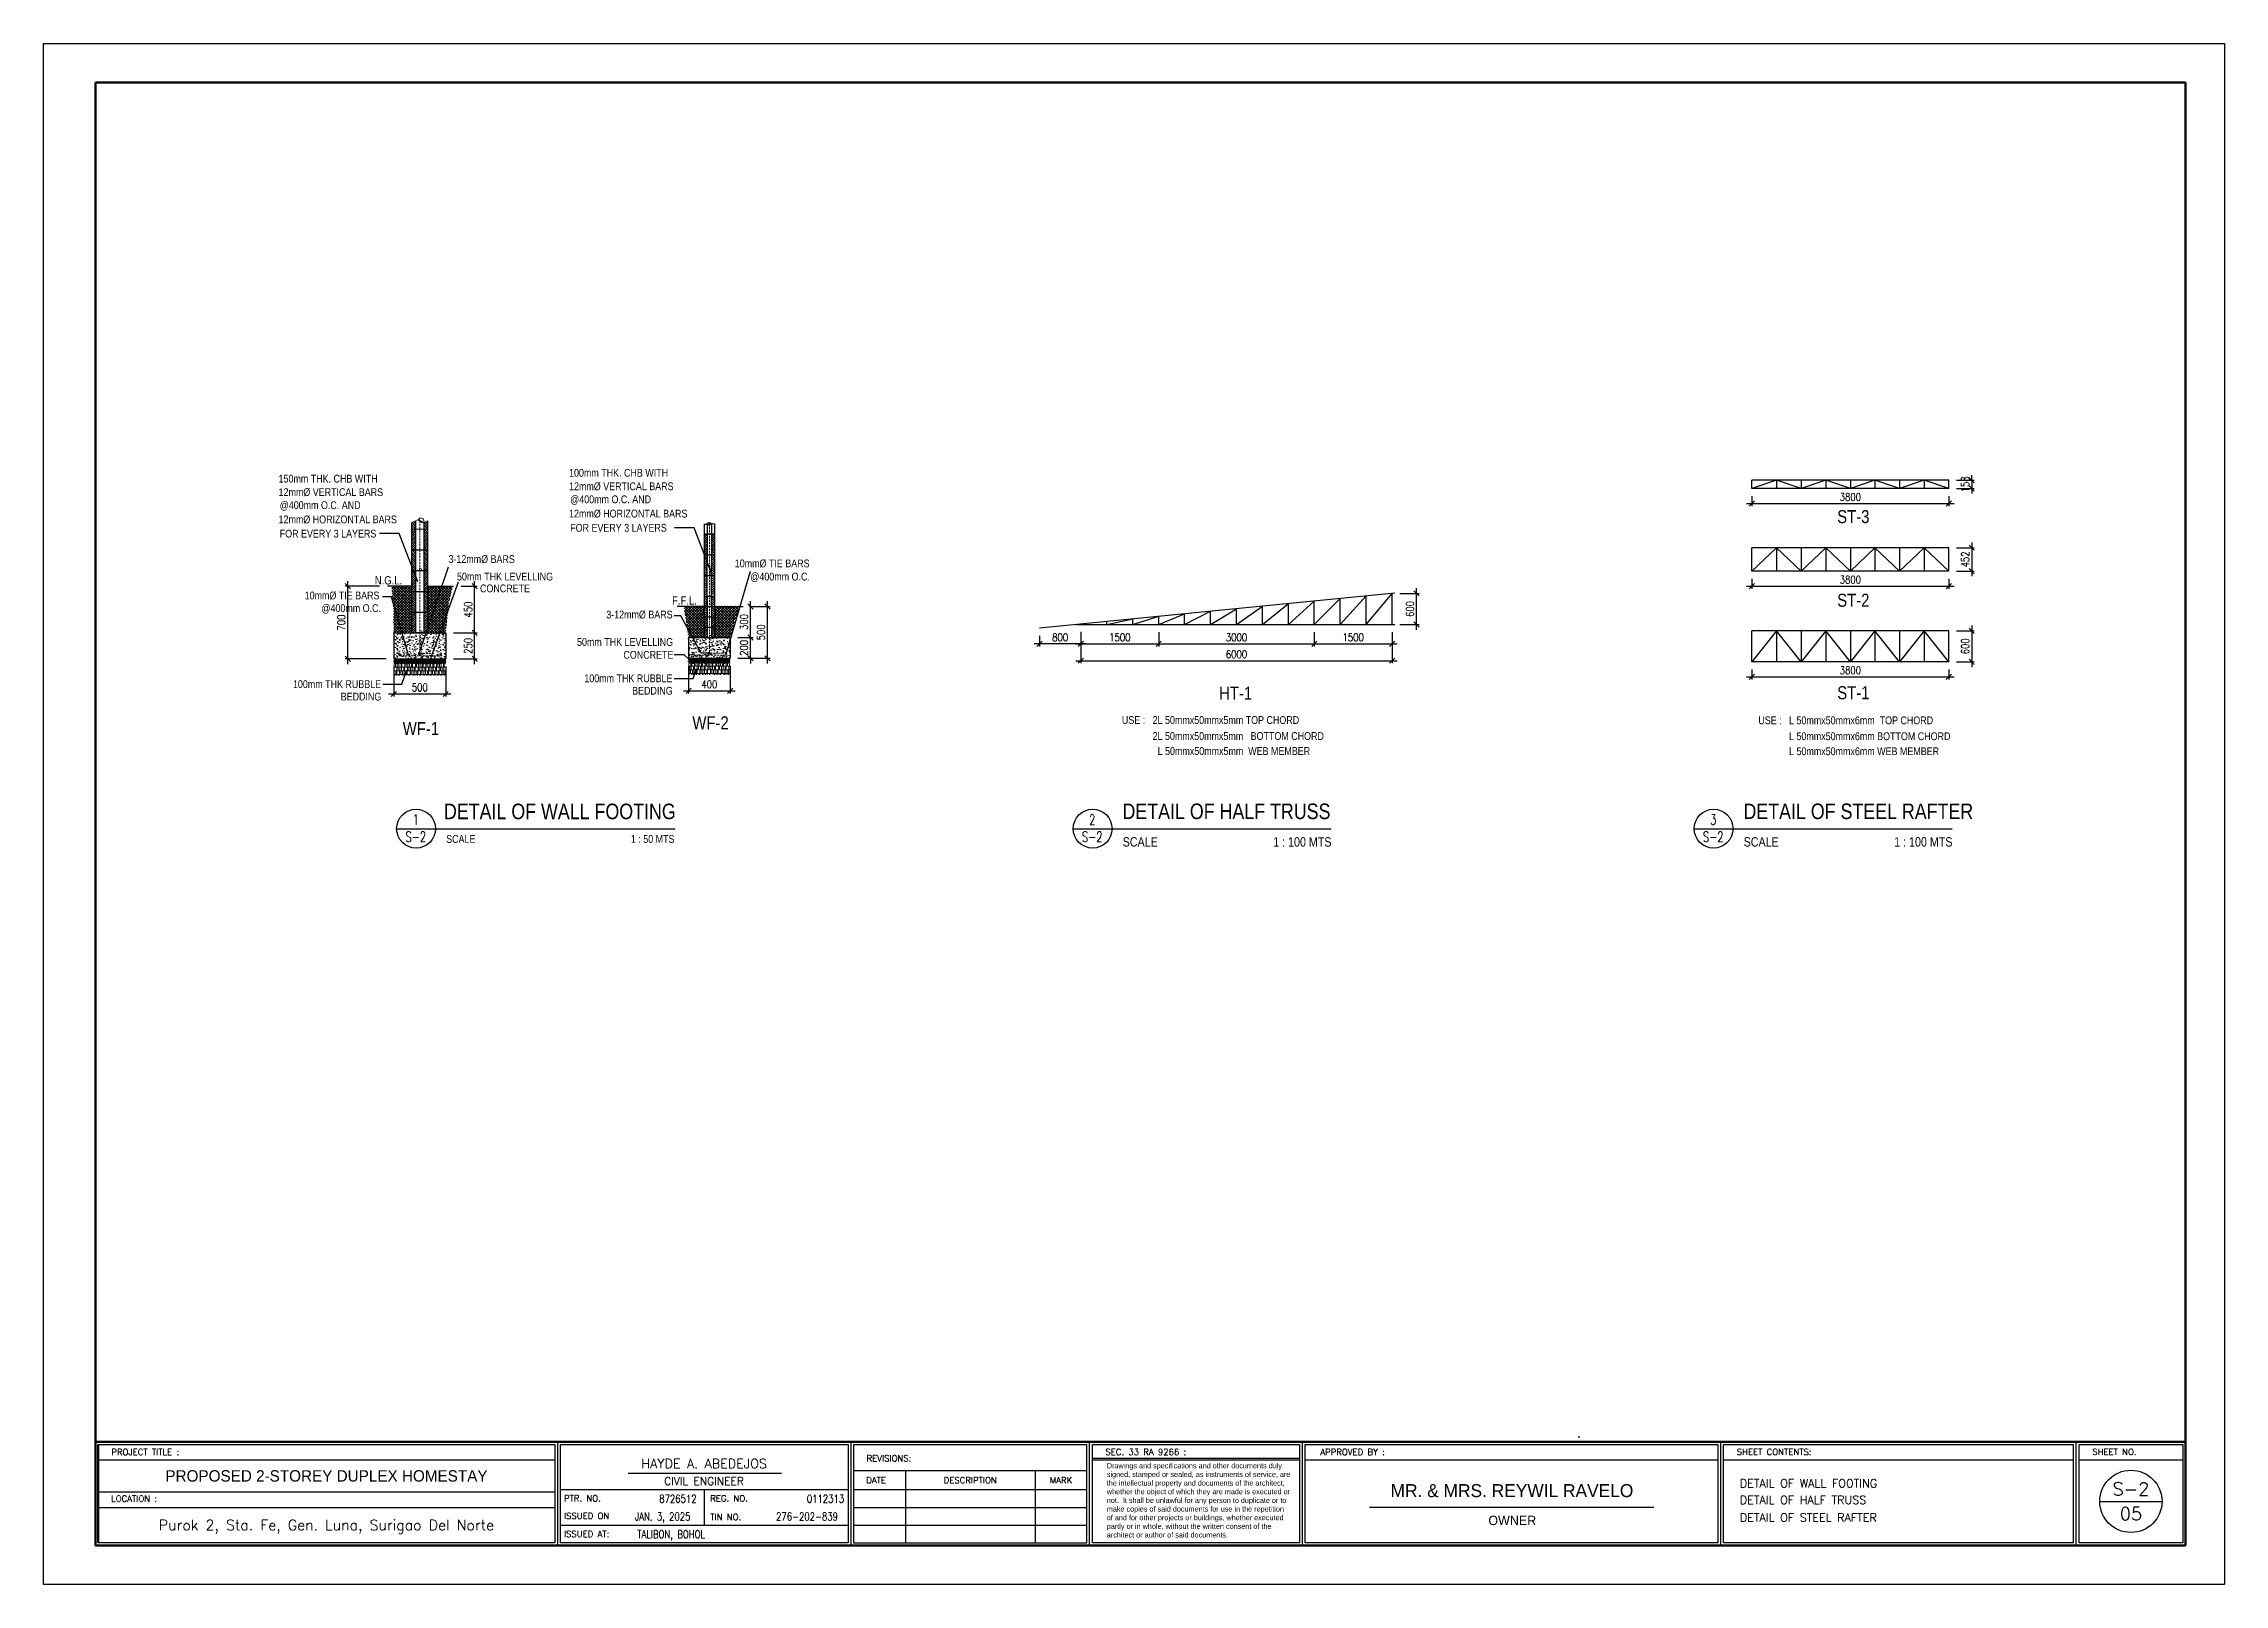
# Model space of a CAD drawing. Header units: millimetres. Extents: x 568137 to 731329, y -326076 to -191870.
# Drawn here: x 689279 to 731329, y -294376 to -264676 of the extents above; entities that cross this region are included whole.
import ezdxf
from ezdxf.enums import TextEntityAlignment as Align

# ---------------------------------------------------------------- set-up
doc = ezdxf.new("R2010")
doc.units = ezdxf.units.MM
doc.header["$LTSCALE"] = 300
doc.header["$MEASUREMENT"] = 0
doc.header["$PDMODE"] = 3
doc.header["$PDSIZE"] = 300
doc.linetypes.add('HIDDEN2', pattern=[0.1875, 0.125, -0.0625])
doc.layers.get('0').update_dxf_attribs({"color": 9})
doc.layers.get('DEFPOINTS').update_dxf_attribs({"color": 8})
for name, color, linetype in [('2TX-AR', 2, 'Continuous'), ('FOOTING', 7, 'Continuous'), ('guide', 251, 'Continuous'), ('MOULD', 44, 'Continuous'), ('SLAB', 7, 'Continuous'), ('TRUSS', 3, 'Continuous')]:
    doc.layers.add(name, color=color, linetype=linetype)
for name, color, linetype, lineweight in [('BARS', 4, 'Continuous', 20), ('BORDER', 5, 'Continuous', 50), ('dimensions', 8, 'Continuous', 15), ('TB-TXT', 4, 'Continuous', 35), ('TBLK', 7, 'Continuous', 40), ('text', 142, 'Continuous', 25), ('TITLE', 3, 'Continuous', 30)]:
    doc.layers.add(name, color=color, linetype=linetype, lineweight=lineweight)
doc.styles.add('AVA', font='')
doc.styles.add('DIM', font='romans.shx', dxfattribs={"width": 0.8})
doc.styles.add('JESS', font='SIMPLEX')
doc.styles.add('JO4', font='ARIALN.TTF')
doc.styles.add('mar4', font='ARIALN.TTF')
doc.styles.add('PSM', font='simplex')
doc.styles.get('AVA').set_extended_font_data('AvantGarde Bk BT')
doc.dimstyles.new('DIM-100', dxfattribs={"dimscale": 100, "dimtxt": 2, "dimasz": 1, "dimexe": 0.5, "dimexo": 1.5, "dimgap": 1, "dimtad": 1, "dimdec": 0, "dimdsep": 46, "dimtxsty": 'PSM', "dimblk1": 'DIMCIR', "dimblk2": 'DIMCIR', "dimsah": 1, "dimcen": 0, "dimdle": 2, "dimclrd": 251, "dimclre": 251, "dimclrt": 2, "dimadec": 0, "dimazin": 0, "dimtfac": 1, "dimtdec": 0, "dimtix": 1, "dimtmove": 2, "dimatfit": 3, "dimldrblk": 'DIMCIR', "dimfxl": 0.5, "dimtvp": 1, "dimtolj": 1, "dimtzin": 0, "dimarcsym": 0})
pattern_1 = [(315, (-8141793.536, -13153653.602), (-21.21507437, -21.21507437), [])]
pattern_2 = [(45, (-8141797.5, 12604612.087), (-21.21507437, 21.21507437), [])]
pattern_3 = [(45, (-8141793.536, 12603836.692), (-21.21507437, 21.21507437), [])]
pattern_4 = [(315, (-8141793.536, -13154466.83), (-21.21507437, -21.21507437), [])]
pattern_5 = [(45, (-8141788.996, 12603014.735), (-21.21507437, 21.21507437), [])]

msp = doc.modelspace()

# ---------------------------------------------------------------- texts
at = {"layer": '2TX-AR', "style": 'mar4'}
for s, height, p in [('100mm THK. CHB WITH', 150, (699411.2, -273023.7)), ('150mm THK. CHB WITH', 150, (693810, -273136)), ('12mm%%C VERTICAL BARS', 150, (693810.1, -273395.8)), ('12mm%%C VERTICAL BARS', 150, (699411.3, -273283.5)), ('@400mm O.C. AND', 150, (693832.3, -273647.5)), ('12mm%%C HORIZONTAL BARS', 150, (699411.3, -273810)), ('@400mm O.C. AND', 150, (699433.5, -273535.1)), ('ST-3', 250, (723864.7, -273917.8)), ('12mm%%C HORIZONTAL BARS', 150, (693810.1, -273922.3)), ('FOR EVERY 3 LAYERS', 150, (693832.3, -274196.1)), ('FOR EVERY 3 LAYERS', 150, (699433.5, -274083.7)), ('3-12mm%%C BARS', 150, (697085.8, -274686.5)), ('50mm THK LEVELLING', 150, (697250.1, -275023.2)), ('10mm%%c TIE BARS ', 150, (702606.9, -274770.8)), ('@400mm O.C.', 150, (702907, -275023.9)), ('10mm%%c TIE BARS ', 150, (694313.4, -275388.5)), ('CONCRETE', 150, (697694.2, -275251.8)), ('ST-2', 250, (723864.7, -275529.9)), ('@400mm O.C.', 150, (694636.8, -275632.3)), ('3-12mm%%C BARS', 150, (700128.6, -275756.2)), ('50mm THK LEVELLING', 150, (699564.9, -276284.4)), ('CONCRETE', 150, (700459.5, -276532.2)), ('100mm THK RUBBLE', 150, (694087.7, -277097.3)), ('100mm THK RUBBLE', 150, (699706, -276985)), ('BEDDING', 150, (700626.9, -277224.8)), ('HT-1', 250, (711947.9, -277321.8)), ('ST-1', 250, (723864.8, -277312.6)), ('BEDDING', 150, (695008.6, -277337.1)), ('WF-1', 250, (696204.5, -278005.2)), ('WF-2', 250, (701789.4, -277892.9)), ('USE :   2L 50mmx50mmx5mm TOP CHORD', 150, (710071.4, -277789.4)), ('   2L 50mmx50mmx5mm   BOTTOM CHORD', 150, (710519.9, -278097.8)), ('USE :   L 50mmx50mmx6mm  TOP CHORD', 150, (722343.2, -277795.2)), ('   L 50mmx50mmx6mm BOTTOM CHORD', 150, (722791.6, -278101.4)), ('   L 50mmx50mmx5mm  WEB MEMBER', 150, (710616.8, -278386.7)), ('   L 50mmx50mmx6mm WEB MEMBER', 150, (722791.9, -278391.4))]:
    msp.add_text(s, height=height, dxfattribs=at).set_placement(p)
at = {"layer": 'TB-TXT', "style": 'PSM', "width": 0.7}
for s, p in [('1', (696455, -279632.4)), ('2', (709500, -279632.4)), ('3', (721473.7, -279632.4)), ('S-2', (696455, -279964.2)), ('S-2', (709500, -279964.2)), ('S-2', (721473.7, -279964.2))]:
    msp.add_text(s, height=200, dxfattribs=at).set_placement(p, align=Align.MIDDLE)
at = {"layer": 'TB-TXT', "linetype": 'ByBlock', "style": 'mar4'}
for s, p in [('DETAIL OF WALL FOOTING', (696999.1, -279625.7)), ('DETAIL OF HALF TRUSS', (710082.7, -279623.5)), ('DETAIL OF STEEL RAFTER', (722056.4, -279623.5))]:
    msp.add_text(s, height=300, dxfattribs=at).set_placement(p)
at = {"layer": 'TB-TXT'}
for s, height, style, p in [('SCALE', 150, 'mar4', (697041.9, -280081.3)), ('1 : 50 MTS', 150, 'mar4', (700603.1, -280081.3)), ('SCALE', 180, 'mar4', (710086.9, -280153)), ('1 : 100 MTS', 180, 'mar4', (712988.7, -280153)), ('SCALE', 180, 'mar4', (722060.6, -280153)), ('1 : 100 MTS', 180, 'mar4', (724962.4, -280153)), ('PROJECT TITLE :', 120, 'JESS', (690585.2, -291885.6)), ('SEC. 33 RA 9266 :', 120, 'JESS', (709753, -291883)), ('APPROVED BY :', 120, 'JESS', (713896.2, -291885.6)), ('SHEET CONTENTS:', 120, 'JESS', (721927.6, -291881.7)), ('SHEET NO.', 120, 'JESS', (728782.3, -291880.9)), ('REVISIONS:', 120, 'JESS', (705147.2, -292006.8)), ('LOCATION :', 120, 'JESS', (690581.6, -292782.8)), ('PTR. NO.', 120, 'JESS', (699312.4, -292776.8)), ('REG. NO.', 120, 'JESS', (702132.9, -292779.5)), ('ISSUED ON', 120, 'JESS', (699312.4, -293115.2)), ('TIN NO.', 120, 'JESS', (702132.9, -293137.9)), ('ISSUED AT:', 120, 'JESS', (699312.4, -293464.1))]:
    msp.add_text(s, height=height, dxfattribs=dict(at, style=style)).set_placement(p)
at = {"layer": 'TB-TXT', "linetype": 'Continuous', "style": 'PSM', "width": 0.8}
for s, p in [('8726512', (701150.1, -292801)), ('0112313', (703995.9, -292801)), ('JAN. 3, 2025', (700682.1, -293142.2)), ('276-202-839', (703403.2, -293142.2)), ('TALIBON, BOHOL', (700726.2, -293483.4))]:
    msp.add_text(s, height=150, dxfattribs=at).set_placement(p)
at = {"layer": 'TB-TXT', "style": 'JESS'}
for s, p in [('DATE', (705331.2, -292367.5)), ('DESCRIPTION', (707147.2, -292367.5)), ('MARK', (708897.2, -292367.5))]:
    msp.add_text(s, height=120, dxfattribs=at).set_placement(p, align=Align.MIDDLE_CENTER)
at = {"layer": 'TB-TXT', "color": 7, "style": 'PSM'}
for s, p in [('DETAIL OF WALL FOOTING', (721987.6, -292506.8)), ('DETAIL OF HALF TRUSS', (721987.6, -292826.9)), ('DETAIL OF STEEL RAFTER', (721987.6, -293165.8))]:
    msp.add_text(s, height=157.48, dxfattribs=at).set_placement(p)
at = {"layer": 'TB-TXT', "insert": (709779.9, -292038.3), "char_height": 100, "width": 3536.489, "attachment_point": 1, "style": 'PSM'}
msp.add_mtext('{\\fArial|b0|i0|c0|p34;\\C30;Drawings and specifications and other documents duly signed, stamped or sealed, as instruments of service, are the intellectual property and documents of the architect, whether the object of which they are made is executed or not.  It shall be unlawful for any person to duplicate or to make copies of said documents for use in the repetition of and for other projects or buildings, whether executed partly or in whole, without the written consent of the architect or author of said documents.}', dxfattribs=at)
at = {"layer": 'TBLK'}
for s, height, style, p in [('PROPOSED 2-STOREY DUPLEX HOMESTAY', 220, 'AVA', (694733.4, -292284.3)), ('HAYDE A. ABEDEJOS', 180, 'PSM', (702016.1, -292047)), ('Purok 2, Sta. Fe, Gen. Luna, Surigao Del Norte', 200, 'PSM', (694733.4, -293231.8))]:
    msp.add_text(s, height=height, dxfattribs=dict(at, style=style)).set_placement(p, align=Align.MIDDLE_CENTER)
for s, height, style, p in [('CIVIL ENGINEER', 150, 'PSM', (702013.2, -292460.2)), ('MR. & MRS. REYWIL RAVELO', 250, 'AVA', (717592.4, -292693.5)), ('OWNER', 180, 'AVA', (717598.8, -293232.4))]:
    msp.add_text(s, height=height, dxfattribs=dict(at, style=style)).set_placement(p, align=Align.CENTER)
at = {"layer": 'TBLK', "style": 'PSM'}
for s, p in [('S-2', (729526.9, -292536.3)), ('05', (729526.9, -293014.8))]:
    msp.add_text(s, height=250, dxfattribs=at).set_placement(p, align=Align.MIDDLE)
at = {"layer": 'text', "color": 6, "style": 'JO4'}
for s, p in [('N.G.L.', (695665, -275100.7)), ('F.F.L.', (701397.2, -275489.8))]:
    msp.add_text(s, height=160, dxfattribs=at).set_placement(p)

# ---------------------------------------------------------------- blocks, each defined once
blk = doc.blocks.new('_Oblique')
at = {"color": 0, "linetype": 'ByBlock', "lineweight": -2}
blk.add_line((-0.5, -0.5), (0.5, 0.5), dxfattribs=at)
blk = doc.blocks.new('*D659')
at = {"layer": 'DEFPOINTS', "color": 0, "transparency": 16777216}
for p in [(697032, -276035), (697591, -276035), (697032, -276535)]:
    blk.add_point(p, dxfattribs=at)
at = {"layer": 'dimensions', "color": 8, "lineweight": -2, "transparency": 16777216}
for p, q in [((697182, -276035), (697641, -276035)), ((697591, -276635), (697591, -275935)), ((697182, -276535), (697641, -276535))]:
    blk.add_line(p, q, dxfattribs=at)
at = {"layer": 'dimensions', "color": 8, "lineweight": -2, "transparency": 16777216, "xscale": 100, "yscale": 100, "zscale": 100}
for p, rotation in [((697591, -276035), 90), ((697591, -276535), 270)]:
    blk.add_blockref('_Oblique', p, dxfattribs=dict(at, rotation=rotation))
at = {"layer": 'dimensions', "color": 8, "transparency": 16777216, "insert": (697466, -276285), "char_height": 150, "attachment_point": 5, "rotation": 90, "style": 'DIM'}
blk.add_mtext('\\A1;250', dxfattribs=at)
blk = doc.blocks.new('DIMCIR')
for p, q in [((-1.5, 0), (1.5, 0)), ((0, 1.5), (0, -1.5))]:
    blk.add_line(p, q)
at = {"color": 2}
blk.add_circle((0, 0), 0.75, dxfattribs=at)
blk = doc.blocks.new('*D660')
at = {"layer": 'DEFPOINTS', "color": 0, "transparency": 16777216}
for p in [(697183, -275135), (697591, -275135), (697032, -276035)]:
    blk.add_point(p, dxfattribs=at)
at = {"layer": 'dimensions', "color": 8, "lineweight": -2, "transparency": 16777216}
for p, q in [((697333, -275135), (697641, -275135)), ((697591, -276135), (697591, -275035)), ((697182, -276035), (697641, -276035))]:
    blk.add_line(p, q, dxfattribs=at)
at = {"layer": 'dimensions', "color": 8, "lineweight": -2, "transparency": 16777216, "xscale": 100, "yscale": 100, "zscale": 100}
for p, rotation in [((697591, -275135), 90), ((697591, -276035), 270)]:
    blk.add_blockref('_Oblique', p, dxfattribs=dict(at, rotation=rotation))
at = {"layer": 'dimensions', "color": 8, "transparency": 16777216, "insert": (697466, -275585), "char_height": 150, "attachment_point": 5, "rotation": 90, "style": 'DIM'}
blk.add_mtext('\\A1;450', dxfattribs=at)
blk = doc.blocks.new('*D661')
at = {"layer": 'DEFPOINTS', "color": 0, "transparency": 16777216}
for p in [(695145, -275135), (695909, -275135), (696032, -276535)]:
    blk.add_point(p, dxfattribs=at)
at = {"layer": 'dimensions', "color": 8, "lineweight": -2, "transparency": 16777216}
for p, q in [((695759, -275135), (695095, -275135)), ((695145, -276635), (695145, -275035)), ((695882, -276535), (695095, -276535))]:
    blk.add_line(p, q, dxfattribs=at)
at = {"layer": 'dimensions', "color": 8, "lineweight": -2, "transparency": 16777216, "xscale": 100, "yscale": 100, "zscale": 100}
for p, rotation in [((695145, -275135), 90), ((695145, -276535), 270)]:
    blk.add_blockref('_Oblique', p, dxfattribs=dict(at, rotation=rotation))
at = {"layer": 'dimensions', "color": 8, "transparency": 16777216, "insert": (695020, -275835), "char_height": 150, "attachment_point": 5, "rotation": 90, "style": 'DIM'}
blk.add_mtext('\\A1;700', dxfattribs=at)
blk = doc.blocks.new('*D662')
at = {"layer": 'DEFPOINTS', "color": 0, "transparency": 16777216}
for p in [(696032, -276535), (697032, -276535), (697032, -277211)]:
    blk.add_point(p, dxfattribs=at)
at = {"layer": 'dimensions', "color": 8, "lineweight": -2, "transparency": 16777216}
for p, q in [((696032, -276685), (696032, -277261)), ((697032, -276685), (697032, -277261)), ((695932, -277211), (697132, -277211))]:
    blk.add_line(p, q, dxfattribs=at)
at = {"layer": 'dimensions', "color": 8, "lineweight": -2, "transparency": 16777216, "xscale": 100, "yscale": 100, "zscale": 100, "rotation": 180}
blk.add_blockref('_Oblique', (696032, -277211), dxfattribs=at)
at = {"layer": 'dimensions', "color": 8, "lineweight": -2, "transparency": 16777216, "xscale": 100, "yscale": 100, "zscale": 100}
blk.add_blockref('_Oblique', (697032, -277211), dxfattribs=at)
at = {"layer": 'dimensions', "color": 8, "transparency": 16777216, "insert": (696532, -277086), "char_height": 150, "attachment_point": 5, "style": 'DIM'}
blk.add_mtext('\\A1;500', dxfattribs=at)
blk = doc.blocks.new('*D663')
at = {"layer": 'DEFPOINTS', "color": 0, "transparency": 16777216}
for p in [(702741, -275524), (703236, -275524), (702517, -276524)]:
    blk.add_point(p, dxfattribs=at)
at = {"layer": 'dimensions', "color": 8, "lineweight": -2, "transparency": 16777216}
for p, q in [((703236, -276624), (703236, -275424)), ((702891, -275524), (703286, -275524)), ((702667, -276524), (703286, -276524))]:
    blk.add_line(p, q, dxfattribs=at)
at = {"layer": 'dimensions', "color": 8, "lineweight": -2, "transparency": 16777216, "xscale": 100, "yscale": 100, "zscale": 100}
for p, rotation in [((703236, -275524), 90), ((703236, -276524), 270)]:
    blk.add_blockref('_Oblique', p, dxfattribs=dict(at, rotation=rotation))
at = {"layer": 'dimensions', "color": 8, "transparency": 16777216, "insert": (703111, -276024), "char_height": 150, "attachment_point": 5, "rotation": 90, "style": 'DIM'}
blk.add_mtext('\\A1;500', dxfattribs=at)
blk = doc.blocks.new('*D664')
at = {"layer": 'DEFPOINTS', "color": 0, "transparency": 16777216}
for p in [(702517, -276124), (702910, -276124), (702517, -276524)]:
    blk.add_point(p, dxfattribs=at)
at = {"layer": 'dimensions', "color": 8, "lineweight": -2, "transparency": 16777216}
for p, q in [((702667, -276124), (702960, -276124)), ((702910, -276124), (702910, -276024)), ((702910, -276524), (702910, -276124)), ((702667, -276524), (702960, -276524)), ((702910, -276524), (702910, -276624))]:
    blk.add_line(p, q, dxfattribs=at)
at = {"layer": 'dimensions', "color": 8, "lineweight": -2, "transparency": 16777216, "xscale": 100, "yscale": 100, "zscale": 100}
for p, rotation in [((702910, -276124), 270), ((702910, -276524), 90)]:
    blk.add_blockref('_Oblique', p, dxfattribs=dict(at, rotation=rotation))
at = {"layer": 'dimensions', "color": 8, "transparency": 16777216, "insert": (702785, -276324), "char_height": 150, "attachment_point": 5, "rotation": 90, "style": 'DIM'}
blk.add_mtext('\\A1;200', dxfattribs=at)
blk = doc.blocks.new('*D665')
at = {"layer": 'DEFPOINTS', "color": 0, "transparency": 16777216}
for p in [(702741, -275524), (702910, -275524), (702517, -276124)]:
    blk.add_point(p, dxfattribs=at)
at = {"layer": 'dimensions', "color": 8, "lineweight": -2, "transparency": 16777216}
for p, q in [((702910, -276224), (702910, -275424)), ((702891, -275524), (702960, -275524)), ((702667, -276124), (702960, -276124))]:
    blk.add_line(p, q, dxfattribs=at)
at = {"layer": 'dimensions', "color": 8, "lineweight": -2, "transparency": 16777216, "xscale": 100, "yscale": 100, "zscale": 100}
for p, rotation in [((702910, -275524), 90), ((702910, -276124), 270)]:
    blk.add_blockref('_Oblique', p, dxfattribs=dict(at, rotation=rotation))
at = {"layer": 'dimensions', "color": 8, "transparency": 16777216, "insert": (702785, -275824), "char_height": 150, "attachment_point": 5, "rotation": 90, "style": 'DIM'}
blk.add_mtext('\\A1;300', dxfattribs=at)
blk = doc.blocks.new('*D666')
at = {"layer": 'DEFPOINTS', "color": 0, "transparency": 16777216}
for p in [(701717, -276524), (702517, -276524), (702517, -277150)]:
    blk.add_point(p, dxfattribs=at)
at = {"layer": 'dimensions', "color": 8, "lineweight": -2, "transparency": 16777216}
for p, q in [((701717, -276674), (701717, -277200)), ((702517, -276674), (702517, -277200)), ((701617, -277150), (702617, -277150))]:
    blk.add_line(p, q, dxfattribs=at)
at = {"layer": 'dimensions', "color": 8, "lineweight": -2, "transparency": 16777216, "xscale": 100, "yscale": 100, "zscale": 100, "rotation": 180}
blk.add_blockref('_Oblique', (701717, -277150), dxfattribs=at)
at = {"layer": 'dimensions', "color": 8, "lineweight": -2, "transparency": 16777216, "xscale": 100, "yscale": 100, "zscale": 100}
blk.add_blockref('_Oblique', (702517, -277150), dxfattribs=at)
at = {"layer": 'dimensions', "color": 8, "transparency": 16777216, "insert": (702117, -277025), "char_height": 150, "attachment_point": 5, "style": 'DIM'}
blk.add_mtext('\\A1;400', dxfattribs=at)
blk = doc.blocks.new('*D720')
at = {"layer": 'DEFPOINTS', "color": 0, "transparency": 16777216}
for p in [(709281, -275863), (710781, -275873), (710781, -276244)]:
    blk.add_point(p, dxfattribs=at)
at = {"layer": 'dimensions', "color": 8, "lineweight": -2, "transparency": 16777216}
for p, q in [((709181, -276244), (710881, -276244)), ((709281, -276013), (709281, -276294)), ((710781, -276023), (710781, -276294))]:
    blk.add_line(p, q, dxfattribs=at)
at = {"layer": 'dimensions', "color": 8, "lineweight": -2, "transparency": 16777216, "xscale": 100, "yscale": 100, "zscale": 100, "rotation": 180}
blk.add_blockref('_Oblique', (709281, -276244), dxfattribs=at)
at = {"layer": 'dimensions', "color": 8, "lineweight": -2, "transparency": 16777216, "xscale": 100, "yscale": 100, "zscale": 100}
blk.add_blockref('_Oblique', (710781, -276244), dxfattribs=at)
at = {"layer": 'dimensions', "color": 8, "transparency": 16777216, "insert": (710031, -276119), "char_height": 150, "attachment_point": 5, "style": 'DIM'}
blk.add_mtext('\\A1;1500', dxfattribs=at)
blk = doc.blocks.new('*D721')
at = {"layer": 'DEFPOINTS', "color": 0, "transparency": 16777216}
for p in [(710781, -275873), (713781, -275873), (713781, -276244)]:
    blk.add_point(p, dxfattribs=at)
at = {"layer": 'dimensions', "color": 8, "lineweight": -2, "transparency": 16777216}
for p, q in [((710681, -276244), (713881, -276244)), ((710781, -276023), (710781, -276294)), ((713781, -276023), (713781, -276294))]:
    blk.add_line(p, q, dxfattribs=at)
at = {"layer": 'dimensions', "color": 8, "lineweight": -2, "transparency": 16777216, "xscale": 100, "yscale": 100, "zscale": 100, "rotation": 180}
blk.add_blockref('_Oblique', (710781, -276244), dxfattribs=at)
at = {"layer": 'dimensions', "color": 8, "lineweight": -2, "transparency": 16777216, "xscale": 100, "yscale": 100, "zscale": 100}
blk.add_blockref('_Oblique', (713781, -276244), dxfattribs=at)
at = {"layer": 'dimensions', "color": 8, "transparency": 16777216, "insert": (712281, -276119), "char_height": 150, "attachment_point": 5, "style": 'DIM'}
blk.add_mtext('\\A1;3000', dxfattribs=at)
blk = doc.blocks.new('*D722')
at = {"layer": 'DEFPOINTS', "color": 0, "transparency": 16777216}
for p in [(713781, -275873), (715281, -275873), (715281, -276244)]:
    blk.add_point(p, dxfattribs=at)
at = {"layer": 'dimensions', "color": 8, "lineweight": -2, "transparency": 16777216}
for p, q in [((713681, -276244), (715381, -276244)), ((713781, -276023), (713781, -276294)), ((715281, -276023), (715281, -276294))]:
    blk.add_line(p, q, dxfattribs=at)
at = {"layer": 'dimensions', "color": 8, "lineweight": -2, "transparency": 16777216, "xscale": 100, "yscale": 100, "zscale": 100, "rotation": 180}
blk.add_blockref('_Oblique', (713781, -276244), dxfattribs=at)
at = {"layer": 'dimensions', "color": 8, "lineweight": -2, "transparency": 16777216, "xscale": 100, "yscale": 100, "zscale": 100}
blk.add_blockref('_Oblique', (715281, -276244), dxfattribs=at)
at = {"layer": 'dimensions', "color": 8, "transparency": 16777216, "insert": (714531, -276119), "char_height": 150, "attachment_point": 5, "style": 'DIM'}
blk.add_mtext('\\A1;1500', dxfattribs=at)
blk = doc.blocks.new('*D723')
at = {"layer": 'DEFPOINTS', "color": 0, "transparency": 16777216}
for p in [(709281, -275863), (715281, -275873), (715281, -276571)]:
    blk.add_point(p, dxfattribs=at)
at = {"layer": 'dimensions', "color": 8, "lineweight": -2, "transparency": 16777216}
for p, q in [((709281, -276013), (709281, -276621)), ((715281, -276023), (715281, -276621)), ((709181, -276571), (715381, -276571))]:
    blk.add_line(p, q, dxfattribs=at)
at = {"layer": 'dimensions', "color": 8, "lineweight": -2, "transparency": 16777216, "xscale": 100, "yscale": 100, "zscale": 100, "rotation": 180}
blk.add_blockref('_Oblique', (709281, -276571), dxfattribs=at)
at = {"layer": 'dimensions', "color": 8, "lineweight": -2, "transparency": 16777216, "xscale": 100, "yscale": 100, "zscale": 100}
blk.add_blockref('_Oblique', (715281, -276571), dxfattribs=at)
at = {"layer": 'dimensions', "color": 8, "transparency": 16777216, "insert": (712281, -276446), "char_height": 150, "attachment_point": 5, "style": 'DIM'}
blk.add_mtext('\\A1;6000', dxfattribs=at)
blk = doc.blocks.new('*D724')
at = {"layer": 'DEFPOINTS', "color": 0, "transparency": 16777216}
for p in [(715281, -275273), (715750, -275273), (715281, -275873)]:
    blk.add_point(p, dxfattribs=at)
at = {"layer": 'dimensions', "color": 8, "lineweight": -2, "transparency": 16777216}
for p, q in [((715431, -275273), (715800, -275273)), ((715750, -275973), (715750, -275173)), ((715431, -275873), (715800, -275873))]:
    blk.add_line(p, q, dxfattribs=at)
at = {"layer": 'dimensions', "color": 8, "lineweight": -2, "transparency": 16777216, "xscale": 100, "yscale": 100, "zscale": 100}
for p, rotation in [((715750, -275273), 90), ((715750, -275873), 270)]:
    blk.add_blockref('_Oblique', p, dxfattribs=dict(at, rotation=rotation))
at = {"layer": 'dimensions', "color": 8, "transparency": 16777216, "insert": (715625, -275573), "char_height": 150, "attachment_point": 5, "rotation": 90, "style": 'DIM'}
blk.add_mtext('\\A1;600', dxfattribs=at)
blk = doc.blocks.new('*D728')
at = {"layer": 'DEFPOINTS', "color": 0, "transparency": 16777216}
for p in [(708481, -275941), (708481, -276244), (709281, -276020)]:
    blk.add_point(p, dxfattribs=at)
at = {"layer": 'dimensions', "color": 8, "lineweight": -2, "transparency": 16777216}
for p, q in [((709381, -276244), (708381, -276244)), ((708481, -276091), (708481, -276294)), ((709281, -276170), (709281, -276294))]:
    blk.add_line(p, q, dxfattribs=at)
at = {"layer": 'dimensions', "color": 8, "lineweight": -2, "transparency": 16777216, "xscale": 100, "yscale": 100, "zscale": 100, "rotation": 180}
blk.add_blockref('_Oblique', (708481, -276244), dxfattribs=at)
at = {"layer": 'dimensions', "color": 8, "lineweight": -2, "transparency": 16777216, "xscale": 100, "yscale": 100, "zscale": 100}
blk.add_blockref('_Oblique', (709281, -276244), dxfattribs=at)
at = {"layer": 'dimensions', "color": 8, "transparency": 16777216, "insert": (708881, -276119), "char_height": 150, "attachment_point": 5, "style": 'DIM'}
blk.add_mtext('\\A1;800', dxfattribs=at)
blk = doc.blocks.new('*D732')
at = {"layer": 'DEFPOINTS', "color": 0, "transparency": 16777216}
for p in [(722217, -273250), (726017, -273250), (726017, -273540)]:
    blk.add_point(p, dxfattribs=at)
at = {"layer": 'dimensions', "color": 8, "lineweight": -2, "transparency": 16777216}
for p, q in [((722117, -273540), (726117, -273540)), ((722217, -273400), (722217, -273590)), ((726017, -273400), (726017, -273590))]:
    blk.add_line(p, q, dxfattribs=at)
at = {"layer": 'dimensions', "color": 8, "lineweight": -2, "transparency": 16777216, "xscale": 100, "yscale": 100, "zscale": 100, "rotation": 180}
blk.add_blockref('_Oblique', (722217, -273540), dxfattribs=at)
at = {"layer": 'dimensions', "color": 8, "lineweight": -2, "transparency": 16777216, "xscale": 100, "yscale": 100, "zscale": 100}
blk.add_blockref('_Oblique', (726017, -273540), dxfattribs=at)
at = {"layer": 'dimensions', "color": 8, "transparency": 16777216, "insert": (724117, -273415), "char_height": 150, "attachment_point": 5, "style": 'DIM'}
blk.add_mtext('\\A1;3800', dxfattribs=at)
blk = doc.blocks.new('*D733')
at = {"layer": 'DEFPOINTS', "color": 0, "transparency": 16777216}
for p in [(726017, -273093), (726017, -273250), (726457, -273250)]:
    blk.add_point(p, dxfattribs=at)
at = {"layer": 'dimensions', "color": 8, "lineweight": -2, "transparency": 16777216}
for p, q in [((726167, -273093), (726507, -273093)), ((726167, -273250), (726507, -273250)), ((726457, -273093), (726457, -272993)), ((726457, -273093), (726457, -273250)), ((726457, -273250), (726457, -273350))]:
    blk.add_line(p, q, dxfattribs=at)
at = {"layer": 'dimensions', "color": 8, "lineweight": -2, "transparency": 16777216, "xscale": 100, "yscale": 100, "zscale": 100}
for p, rotation in [((726457, -273093), 270), ((726457, -273250), 90)]:
    blk.add_blockref('_Oblique', p, dxfattribs=dict(at, rotation=rotation))
at = {"layer": 'dimensions', "color": 8, "transparency": 16777216, "insert": (726332, -273172), "char_height": 150, "attachment_point": 5, "rotation": 90, "style": 'DIM'}
blk.add_mtext('\\A1;158', dxfattribs=at)
blk = doc.blocks.new('*D734')
at = {"layer": 'DEFPOINTS', "color": 0, "transparency": 16777216}
for p in [(722217, -274844), (726017, -274844), (726017, -275134)]:
    blk.add_point(p, dxfattribs=at)
at = {"layer": 'dimensions', "color": 8, "lineweight": -2, "transparency": 16777216}
for p, q in [((722217, -274994), (722217, -275184)), ((726017, -274994), (726017, -275184)), ((722117, -275134), (726117, -275134))]:
    blk.add_line(p, q, dxfattribs=at)
at = {"layer": 'dimensions', "color": 8, "lineweight": -2, "transparency": 16777216, "xscale": 100, "yscale": 100, "zscale": 100, "rotation": 180}
blk.add_blockref('_Oblique', (722217, -275134), dxfattribs=at)
at = {"layer": 'dimensions', "color": 8, "lineweight": -2, "transparency": 16777216, "xscale": 100, "yscale": 100, "zscale": 100}
blk.add_blockref('_Oblique', (726017, -275134), dxfattribs=at)
at = {"layer": 'dimensions', "color": 8, "transparency": 16777216, "insert": (724117, -275009), "char_height": 150, "attachment_point": 5, "style": 'DIM'}
blk.add_mtext('\\A1;3800', dxfattribs=at)
blk = doc.blocks.new('*D735')
at = {"layer": 'DEFPOINTS', "color": 0, "transparency": 16777216}
for p in [(726017, -274392), (726017, -274844), (726457, -274844)]:
    blk.add_point(p, dxfattribs=at)
at = {"layer": 'dimensions', "color": 8, "lineweight": -2, "transparency": 16777216}
for p, q in [((726167, -274392), (726507, -274392)), ((726457, -274292), (726457, -274944)), ((726167, -274844), (726507, -274844))]:
    blk.add_line(p, q, dxfattribs=at)
at = {"layer": 'dimensions', "color": 8, "lineweight": -2, "transparency": 16777216, "xscale": 100, "yscale": 100, "zscale": 100}
for p, rotation in [((726457, -274392), 90), ((726457, -274844), 270)]:
    blk.add_blockref('_Oblique', p, dxfattribs=dict(at, rotation=rotation))
at = {"layer": 'dimensions', "color": 8, "transparency": 16777216, "insert": (726332, -274618), "char_height": 150, "attachment_point": 5, "rotation": 90, "style": 'DIM'}
blk.add_mtext('\\A1;452', dxfattribs=at)
blk = doc.blocks.new('*D736')
at = {"layer": 'DEFPOINTS', "color": 0, "transparency": 16777216}
for p in [(722217, -276593), (726017, -276593), (726017, -276882)]:
    blk.add_point(p, dxfattribs=at)
at = {"layer": 'dimensions', "color": 8, "lineweight": -2, "transparency": 16777216}
for p, q in [((722117, -276882), (726117, -276882)), ((722217, -276743), (722217, -276932)), ((726017, -276743), (726017, -276932))]:
    blk.add_line(p, q, dxfattribs=at)
at = {"layer": 'dimensions', "color": 8, "lineweight": -2, "transparency": 16777216, "xscale": 100, "yscale": 100, "zscale": 100, "rotation": 180}
blk.add_blockref('_Oblique', (722217, -276882), dxfattribs=at)
at = {"layer": 'dimensions', "color": 8, "lineweight": -2, "transparency": 16777216, "xscale": 100, "yscale": 100, "zscale": 100}
blk.add_blockref('_Oblique', (726017, -276882), dxfattribs=at)
at = {"layer": 'dimensions', "color": 8, "transparency": 16777216, "insert": (724117, -276757), "char_height": 150, "attachment_point": 5, "style": 'DIM'}
blk.add_mtext('\\A1;3800', dxfattribs=at)
blk = doc.blocks.new('*D737')
at = {"layer": 'DEFPOINTS', "color": 0, "transparency": 16777216}
for p in [(726017, -275993), (726017, -276593), (726457, -276593)]:
    blk.add_point(p, dxfattribs=at)
at = {"layer": 'dimensions', "color": 8, "lineweight": -2, "transparency": 16777216}
for p, q in [((726167, -275993), (726507, -275993)), ((726457, -275893), (726457, -276693)), ((726167, -276593), (726507, -276593))]:
    blk.add_line(p, q, dxfattribs=at)
at = {"layer": 'dimensions', "color": 8, "lineweight": -2, "transparency": 16777216, "xscale": 100, "yscale": 100, "zscale": 100}
for p, rotation in [((726457, -275993), 90), ((726457, -276593), 270)]:
    blk.add_blockref('_Oblique', p, dxfattribs=dict(at, rotation=rotation))
at = {"layer": 'dimensions', "color": 8, "transparency": 16777216, "insert": (726332, -276293), "char_height": 150, "attachment_point": 5, "rotation": 90, "style": 'DIM'}
blk.add_mtext('\\A1;600', dxfattribs=at)

# ---------------------------------------------------------------- dimensions: what is measured, and where the dimension line sits
at = {"layer": 'dimensions'}
for base, p1, p2, picture, middle in [((726017.3, -273539.7), (722217.3, -273250.4), (726017.3, -273250.4), '*D732', (724117.3, -273414.7)), ((726017.3, -275133.8), (722217.3, -274844.5), (726017.3, -274844.5), '*D734', (724117.3, -275008.8)), ((708481, -276244), (709281, -276020.2), (708481, -275940.9), '*D728', (708881, -276119)), ((710781, -276244), (709281, -275862.9), (710781, -275872.7), '*D720', (710031, -276119)), ((715281, -276570.6), (709281, -275862.9), (715281, -275872.7), '*D723', (712281, -276445.6)), ((713781, -276244), (710781, -275872.7), (713781, -275872.7), '*D721', (712281, -276119)), ((715281, -276244), (713781, -275872.7), (715281, -275872.7), '*D722', (714531, -276119)), ((726017.3, -276882.2), (722217.3, -276592.9), (726017.3, -276592.9), '*D736', (724117.3, -276757.2))]:
    dim = msp.add_linear_dim(base=base, p1=p1, p2=p2, dimstyle='DIM-100', override={"dimtxt": 1.5, "dimgap": 0.5, "dimtxsty": 'DIM', "dimblk1": 'Oblique', "dimblk2": 'Oblique', "dimdle": 1, "dimclrd": 8, "dimclre": 8, "dimclrt": 8}, dxfattribs=at)
    dim.commit()
    dim.dimension.update_dxf_attribs({"geometry": picture, "text_midpoint": middle})
for base, p1, p2, picture, middle in [((726457.4, -273250.4), (726017.3, -273092.8), (726017.3, -273250.4), '*D733', (726332.4, -273171.6)), ((726457.4, -274844.5), (726017.3, -274392.5), (726017.3, -274844.5), '*D735', (726332.4, -274618.5)), ((715749.8, -275273.1), (715281, -275872.7), (715281, -275273.1), '*D724', (715624.8, -275572.9)), ((726457.4, -276592.9), (726017.3, -275992.9), (726017.3, -276592.9), '*D737', (726332.4, -276292.9))]:
    dim = msp.add_linear_dim(base=base, p1=p1, p2=p2, angle=90, dimstyle='DIM-100', override={"dimtxt": 1.5, "dimgap": 0.5, "dimtxsty": 'DIM', "dimblk1": 'Oblique', "dimblk2": 'Oblique', "dimdle": 1, "dimclrd": 8, "dimclre": 8, "dimclrt": 8}, dxfattribs=at)
    dim.commit()
    dim.dimension.update_dxf_attribs({"geometry": picture, "text_midpoint": middle})
for base, p1, p2, text, picture, middle in [((695145.1, -275134.6), (696032, -276534.8), (695909.4, -275134.6), '700', '*D661', (695020.1, -275834.7)), ((697591.2, -275134.6), (697032.1, -276034.7), (697182.7, -275134.6), '450', '*D660', (697466.2, -275584.7)), ((703235.5, -275523.8), (702517, -276523.9), (702740.8, -275523.8), '500', '*D663', (703110.5, -276023.9)), ((702910.4, -275523.8), (702517, -276123.9), (702740.8, -275523.8), '300', '*D665', (702785.4, -275823.8)), ((697591.2, -276034.7), (697032.1, -276534.8), (697032.1, -276034.7), '250', '*D659', (697466.2, -276284.7)), ((702910.4, -276123.9), (702517, -276523.9), (702517, -276123.9), '200', '*D664', (702785.4, -276323.9))]:
    dim = msp.add_linear_dim(base=base, p1=p1, p2=p2, angle=90, text=text, dimstyle='DIM-100', override={"dimtxt": 1.5, "dimgap": 0.5, "dimtxsty": 'DIM', "dimblk1": 'Oblique', "dimblk2": 'Oblique', "dimdle": 1, "dimclrd": 8, "dimclre": 8, "dimclrt": 8}, dxfattribs=at)
    dim.commit()
    dim.dimension.update_dxf_attribs({"geometry": picture, "text_midpoint": middle})
for base, p1, p2, text, picture, middle in [((697032.1, -277210.6), (696032, -276534.8), (697032.1, -276534.8), '500', '*D662', (696532, -277085.6)), ((702517, -277150.1), (701716.9, -276523.9), (702517, -276523.9), '400', '*D666', (702116.9, -277025.1))]:
    dim = msp.add_linear_dim(base=base, p1=p1, p2=p2, text=text, dimstyle='DIM-100', override={"dimtxt": 1.5, "dimgap": 0.5, "dimtxsty": 'DIM', "dimblk1": 'Oblique', "dimblk2": 'Oblique', "dimdle": 1, "dimclrd": 8, "dimclre": 8, "dimclrt": 8}, dxfattribs=at)
    dim.commit()
    dim.dimension.update_dxf_attribs({"geometry": picture, "text_midpoint": middle})

# ---------------------------------------------------------------- hatches: boundary and pattern name
at = {"layer": 'dimensions'}
h = msp.add_hatch(dxfattribs=at)
h.set_pattern_fill('ANSI31', color=8, scale=240.021167, angle=360, style=0)
h.set_pattern_definition([(45, (-8142966.352, 12606709.442), (-21.21507437, 21.21507437), [])])
h.paths.add_polyline_path([(696453.3, -274036.3), (696382, -274036.3), (696382, -274436.4), (696453.3, -274436.4)])
h.paths.add_polyline_path([(696682, -274036.3), (696610.7, -274036.3), (696610.7, -274436.4), (696682, -274436.4)])
h = msp.add_hatch(dxfattribs=at)
h.set_pattern_fill('ANSI31', color=256, scale=240.021167, angle=360, style=0)
h.set_pattern_definition(pattern_2)
h.paths.add_polyline_path([(702068.4, -274126.5), (702008.4, -274126.5), (702008.4, -274526.5), (702068.4, -274526.5)])
h = msp.add_hatch(dxfattribs=at)
h.set_pattern_fill('ANSI31', color=256, scale=240.021167, angle=360, style=0)
h.set_pattern_definition(pattern_2)
h.paths.add_polyline_path([(702148.4, -274526.5), (702208.5, -274526.5), (702208.5, -274126.5), (702148.4, -274126.5)])
h = msp.add_hatch(dxfattribs=at)
h.set_pattern_fill('ANSI31', color=8, scale=240.021167, angle=360, style=0)
h.set_pattern_definition([(315, (-8142966.352, -13155593.356), (-21.21507437, -21.21507437), [])])
h.paths.add_polyline_path([(696453.3, -274847.6), (696382, -274847.6), (696382, -274447.5), (696453.3, -274447.5)])
h.paths.add_polyline_path([(696682, -274847.6), (696610.7, -274847.6), (696610.7, -274447.5), (696682, -274447.5)])
h = msp.add_hatch(dxfattribs=at)
h.set_pattern_fill('ANSI31', color=256, scale=240.021167, angle=360, style=0)
h.set_pattern_definition(pattern_1)
h.paths.add_polyline_path([(702072.4, -274915), (702012.4, -274915), (702012.4, -274515), (702072.4, -274515)])
h = msp.add_hatch(dxfattribs=at)
h.set_pattern_fill('ANSI31', color=256, scale=240.021167, angle=360, style=0)
h.set_pattern_definition(pattern_1)
h.paths.add_polyline_path([(702152.4, -274915), (702212.4, -274915), (702212.4, -274515), (702152.4, -274515)])
h = msp.add_hatch(dxfattribs=at)
h.set_pattern_fill('ANSI31', color=8, scale=240.021167, angle=360, style=0)
h.set_pattern_definition([(45, (-8142966.352, 12605898.187), (-21.21507437, 21.21507437), [])])
h.paths.add_polyline_path([(696453.3, -274847.6), (696382, -274847.6), (696382, -275247.6), (696453.3, -275247.6)])
h.paths.add_polyline_path([(696682, -274847.6), (696610.7, -274847.6), (696610.7, -275247.6), (696682, -275247.6)])
h = msp.add_hatch(dxfattribs=at)
h.set_pattern_fill('ANSI31', color=256, scale=240.021167, angle=360, style=0)
h.set_pattern_definition(pattern_3)
h.paths.add_polyline_path([(702072.4, -274901.9), (702012.4, -274901.9), (702012.4, -275301.9), (702072.4, -275301.9)])
h = msp.add_hatch(dxfattribs=at)
h.set_pattern_fill('ANSI31', color=256, scale=240.021167, angle=360, style=0)
h.set_pattern_definition(pattern_3)
h.paths.add_polyline_path([(702152.4, -275301.9), (702212.4, -275301.9), (702212.4, -274901.9), (702152.4, -274901.9)])
at = {"layer": 'dimensions', "linetype": 'Continuous'}
h = msp.add_hatch(dxfattribs=at)
h.set_pattern_fill('ANSI37', color=250, scale=300.026459, angle=360, style=0)
h.set_pattern_definition([(45, (938544.754, -95744.293), (-26.518843, 26.518843), []), (135, (938544.754, -95744.293), (-26.518843, -26.518843), [])])
h.paths.add_polyline_path([(696385.1, -275134.6), (695989.4, -275134.6), (696008.1, -275429.6), (696022.9, -275525.4), (696032, -276034.7), (696385.1, -276034.7)])
at = {"layer": 'dimensions'}
h = msp.add_hatch(dxfattribs=at)
h.set_pattern_fill('ANSI31', color=8, scale=240.021167, angle=360, style=0)
h.set_pattern_definition([(315, (-8142966.352, -13156380.457), (-21.21507437, -21.21507437), [])])
h.paths.add_polyline_path([(696453.3, -275634.7), (696382, -275634.7), (696382, -275234.7), (696453.3, -275234.7)])
h.paths.add_polyline_path([(696682, -275634.7), (696610.7, -275634.7), (696610.7, -275234.7), (696682, -275234.7)])
at = {"layer": 'dimensions', "linetype": 'Continuous'}
h = msp.add_hatch(dxfattribs=at)
h.set_pattern_fill('ANSI37', color=250, scale=300.026459, angle=360, style=0)
h.set_pattern_definition([(45, (938646.818, -95741.666), (-26.518843, 26.518843), []), (135, (938646.818, -95741.666), (-26.518843, -26.518843), [])])
h.paths.add_polyline_path([(697092.4, -275470.6), (697094.7, -275448.7), (697166.3, -275132), (696687.2, -275132), (696682, -276034.7), (697032.1, -276034.7)])
at = {"layer": 'dimensions'}
h = msp.add_hatch(dxfattribs=at)
h.set_pattern_fill('ANSI31', color=256, scale=240.021167, angle=360, style=0)
h.set_pattern_definition(pattern_4)
h.paths.add_polyline_path([(702072.4, -275728.3), (702012.4, -275728.3), (702012.4, -275328.2), (702072.4, -275328.2)])
h = msp.add_hatch(dxfattribs=at)
h.set_pattern_fill('ANSI31', color=256, scale=240.021167, angle=360, style=0)
h.set_pattern_definition(pattern_4)
h.paths.add_polyline_path([(702152.4, -275328.2), (702212.4, -275328.2), (702212.4, -275728.3), (702152.4, -275728.3)])
h = msp.add_hatch(dxfattribs=at)
h.set_pattern_fill('ANSI31', color=8, scale=240.021167, angle=360, style=0)
h.set_pattern_definition([(45, (-8142966.352, 12605111.086), (-21.21507437, 21.21507437), [])])
h.paths.add_polyline_path([(696453.3, -275634.7), (696382, -275634.7), (696382, -276034.7), (696453.3, -276034.7)])
h.paths.add_polyline_path([(696682, -275634.7), (696610.7, -275634.7), (696610.7, -276034.7), (696682, -276034.7)])
at = {"layer": 'dimensions', "linetype": 'Continuous'}
h = msp.add_hatch(dxfattribs=at)
h.set_pattern_fill('ANSI37', color=250, scale=300.026459, angle=360, style=0)
h.set_pattern_definition([(45, (944179.694, -96133.468), (-26.518843, 26.518843), []), (135, (944179.694, -96133.468), (-26.518843, -26.518843), [])])
h.paths.add_polyline_path([(702020.1, -275523.8), (701624.4, -275523.8), (701664.3, -275784.9), (701668.7, -275796.9), (701716.9, -276123.9), (702016.9, -276123.9)])
at = {"layer": 'dimensions'}
h = msp.add_hatch(dxfattribs=at)
h.set_pattern_fill('ANSI31', color=256, scale=240.021167, angle=360, style=0)
h.set_pattern_definition(pattern_5)
h.paths.add_polyline_path([(702076.9, -275723.8), (702016.9, -275723.8), (702016.9, -276123.9), (702076.9, -276123.9)])
h = msp.add_hatch(dxfattribs=at)
h.set_pattern_fill('ANSI31', color=256, scale=240.021167, angle=360, style=0)
h.set_pattern_definition(pattern_5)
h.paths.add_polyline_path([(702157, -276123.9), (702217, -276123.9), (702217, -275723.8), (702157, -275723.8)])
at = {"layer": 'dimensions', "linetype": 'Continuous'}
h = msp.add_hatch(dxfattribs=at)
h.set_pattern_fill('ANSI37', color=250, scale=300.026459, angle=360, style=0)
h.set_pattern_definition([(45, (944181.75, -96130.84), (-26.518843, 26.518843), []), (135, (944181.75, -96130.84), (-26.518843, -26.518843), [])])
h.paths.add_polyline_path([(702614.6, -275770.4), (702605.7, -275794.2), (702701.3, -275521.2), (702222.2, -275521.2), (702217, -276123.9), (702517, -276123.9)])
at = {"layer": 'dimensions', "ltscale": 0.1}
h = msp.add_hatch(dxfattribs=at)
h.set_pattern_fill('AR-CONC', color=256, scale=22.403721, angle=360, style=0)
h.set_pattern_definition([(50, (66209076, -8709997.64), (160.6929708, -14.0588133), [16.8027908, -184.830699]), (355, (66209076, -8709997.64), (-31.0854618, 168.5190277), [13.44223265, -147.8645592]), (100.4514, (66209089.39, -8709998.81), (129.60762835, 154.46011208), [14.2801744, -157.0819232]), (46.1842, (66209076, -8709952.83), (239.1017079, -37.0824183), [25.2041862, -277.2460485]), (96.6356, (66209095.92, -8709955.92), (209.3992257, 218.2386509), [21.4202623, -235.6228472]), (351.1842, (66209076, -8709952.83), (209.3990553, 218.2388144), [20.163349, -221.7968388]), (21, (66209098.4, -8709964.03), (133.72939112, -90.20161332), [16.8027908, -184.830699]), (326, (66209098.4, -8709964.03), (54.51168833, 162.46059357), [13.44223265, -147.8645592]), (71.4514, (66209109.54, -8709971.55), (188.24113423, 72.2588329), [14.2801744, -157.0819232]), (37.5, (66209075.996, -8709997.64), (2.72426007, 74.580610535), [0, -146.0722615, 0, -150.1049313, 0, -148.42465222]), (7.5, (66209075.996, -8709997.64), (58.93736544, 88.36289987), [0, -85.58221456, 0, -142.71170334, 0, -56.56939575]), (327.5, (66209026.036, -8709997.64), (119.59608971, -5.053130555), [0, -56.00930272, 0, -174.7490245, 0, -231.87851327]), (317.5, (66209003.63, -8709997.64), (130.65540281, 22.42724104), [0, -72.81209354, 0, -116.05127524, 0, -164.66735])])
h.paths.add_polyline_path([(697032.1, -276034.7), (696032, -276034.7), (696032, -276534.8), (697032.1, -276534.8)])
h = msp.add_hatch(dxfattribs=at)
h.set_pattern_fill('AR-CONC', color=256, scale=22.403721, angle=360, style=0)
h.set_pattern_definition([(50, (437423976.59, -56515258.26), (160.692970793, -14.0588133), [16.802790817, -184.830698985]), (355, (437423976.59, -56515258.26), (-31.08546179, 168.51902769), [13.442232653, -147.86455919]), (100.4514, (437423989.98, -56515259.43), (129.607628353, 154.46011208), [14.28017439, -157.08192321]), (46.1842, (437423976.59, -56515213.45), (239.10170788, -37.08241832), [25.20418623, -277.24604848]), (96.6356, (437423996.51, -56515216.54), (209.39922567, 218.23865088), [21.42026226, -235.62284718]), (351.1842, (437423976.59, -56515213.45), (209.39905531, 218.23881443), [20.16334898, -221.79683878]), (21, (437423998.99, -56515224.65), (133.729391118, -90.201613317), [16.802790817, -184.830698985]), (326, (437423998.99, -56515224.65), (54.51168833, 162.46059357), [13.442232653, -147.86455919]), (71.4514, (437424010.13, -56515232.17), (188.241134235, 72.25883291), [14.28017439, -157.08192321]), (37.5, (437423976.587, -56515258.26), (2.72426007, 74.580610535), [0, -146.0722615, 0, -150.104931297, 0, -148.424652215]), (7.5, (437423976.59, -56515258.26), (58.937365439, 88.362899873), [0, -85.58221456, 0, -142.711703337, 0, -56.56939575]), (327.5, (437423926.626, -56515258.26), (119.596089711, -5.053130555), [0, -56.009302723, 0, -174.749024495, 0, -231.878513272]), (317.5, (437423904.22, -56515258.26), (130.65540281, 22.427241038), [0, -72.81209354, 0, -116.05127524, 0, -164.667350005])])
h.paths.add_polyline_path([(702517, -276123.9), (702217, -276123.9), (702157, -276123.9), (702076.9, -276123.9), (702016.9, -276123.9), (701716.9, -276123.9), (701716.9, -276523.9), (702517, -276523.9)])
at = {"layer": 'dimensions'}
h = msp.add_hatch(dxfattribs=at)
h.set_pattern_fill('ANSI36', color=256, scale=150.01323, angle=360, style=0)
h.set_pattern_definition([(45, (66198590.294, -8717135.35), (9.9445661115, 36.4634090757), [46.879134223, -9.375826845, 0, -9.375826845])])
edge = h.paths.add_edge_path()
edge.add_line((697032.1, -276534.8), (696032, -276534.8))
edge.add_line((696032, -276534.8), (696030.9, -276633.6))
edge.add_line((696030.9, -276633.6), (696219.1, -276633.6))
edge.add_ellipse((696229.6, -276654.1), major_axis=(-27.3, 1.9), ratio=0.8030891, start_angle=254.08556, end_angle=295.72543, ccw=False)
edge.add_line((696238.5, -276633.6), (697032.1, -276633.6))
edge.add_line((697032.1, -276633.6), (697032.1, -276534.8))
h = msp.add_hatch(dxfattribs=at)
h.set_pattern_fill('AR-RSHKE', color=256, scale=6.000529, angle=360, style=0)
h.set_pattern_definition([(360, (66198590.294, -8717135.35), (153.0134941, 72.00635017), [36.00317508, -30.0026459, 42.00370426, -18.00158754, 54.004762625, -24.00211672]), (360, (66198626.3, -8717132.35), (153.0134941, 72.00635017), [30.0026459, -114.01005443, 24.00211672, -36.00317508]), (360, (66198698.304, -8717139.85), (153.0134941, 72.00635017), [18.00158754, -186.0164046]), (90, (66198590.294, -8717135.35), (-51.004498034, 72.006350166), [69.00608558, -219.0193151]), (90, (66198626.297, -8717135.35), (-51.004498034, 72.006350166), [67.50595328, -220.51944738]), (90, (66198656.3, -8717135.35), (-51.004498034, 72.006350166), [63.0055564, -225.01984427]), (90, (66198698.304, -8717139.85), (-51.004498034, 72.006350166), [69.00608558, -219.0193151]), (90, (66198716.305, -8717139.85), (-51.004498034, 72.006350166), [69.00608558, -219.0193151]), (90, (66198770.31, -8717135.35), (-51.004498034, 72.006350166), [66.00582099, -222.01957968])])
h.paths.add_polyline_path([(696032, -276624.8), (696032, -276853), (697045.3, -276853), (697045.3, -276624.8)])
h = msp.add_hatch(dxfattribs=at)
h.set_pattern_fill('ANSI36', color=256, scale=150.01323, angle=360, style=0)
h.set_pattern_definition([(45, (66204178.03, -8713369.964), (9.9445661115, 36.4634090757), [46.879134223, -9.375826845, 0, -9.375826845])])
h.paths.add_polyline_path([(702517, -276523.9), (701716.9, -276523.9), (701710.7, -276625.9), (702517, -276625.9)])
h = msp.add_hatch(dxfattribs=at)
h.set_pattern_fill('AR-RSHKE', color=256, scale=6.000529, angle=360, style=0)
h.set_pattern_definition([(360, (66204178.03, -8713369.96), (153.0134941, 72.00635017), [36.00317508, -30.0026459, 42.00370426, -18.00158754, 54.004762625, -24.00211672]), (360, (66204214.03, -8713366.96), (153.0134941, 72.00635017), [30.0026459, -114.01005443, 24.00211672, -36.00317508]), (360, (66204286.04, -8713374.464), (153.0134941, 72.00635017), [18.00158754, -186.0164046]), (90, (66204178.03, -8713369.964), (-51.004498034, 72.006350166), [69.00608558, -219.0193151]), (90, (66204214.03, -8713369.964), (-51.004498034, 72.006350166), [67.50595328, -220.51944738]), (90, (66204244.035, -8713369.964), (-51.004498034, 72.006350166), [63.0055564, -225.01984427]), (90, (66204286.04, -8713374.464), (-51.004498034, 72.006350166), [69.00608558, -219.0193151]), (90, (66204304.04, -8713374.464), (-51.004498034, 72.006350166), [69.00608558, -219.0193151]), (90, (66204358.045, -8713369.964), (-51.004498034, 72.006350166), [66.00582099, -222.01957968])])
h.paths.add_polyline_path([(702517, -276633.9), (701716.9, -276633.9), (701716.9, -276840.7), (702517, -276840.7)])

# ---------------------------------------------------------------- linework, layer by layer
at = {"color": 143, "linetype": 'Continuous'}
for p, q in [((696382, -276034.7), (696382, -273906.6)), ((696682, -273877.1), (696682, -276034.7))]:
    msp.add_line(p, q, dxfattribs=at)
at = {"color": 8, "linetype": 'Continuous'}
for p, q in [((696453.3, -273874.7), (696453.3, -276034.7)), ((696610.7, -273894.3), (696610.7, -276034.7))]:
    msp.add_line(p, q, dxfattribs=at)
for p, q in [((702016.9, -274127.7), (702217, -274127.7)), ((702076.9, -273947.6), (702076.9, -274723.7)), ((702157, -273933.8), (702157, -274723.7)), ((702016.9, -274526.7), (702217, -274526.7)), ((702016.9, -274925.8), (702217, -274925.8)), ((702076.9, -275523.8), (702076.9, -274723.7)), ((702157, -275523.8), (702157, -274723.7)), ((702016.9, -275324.8), (702217, -275324.8)), ((702076.9, -275323.8), (702076.9, -276123.9)), ((702157, -275323.8), (702157, -276123.9)), ((702016.9, -275523.8), (702217, -275523.8)), ((702016.9, -275523.8), (702217, -275523.8)), ((702016.9, -275723.8), (702217, -275723.8)), ((702016.9, -275723.8), (702217, -275723.8)), ((702016.9, -275923.9), (702217, -275923.9)), ((702076.9, -276123.9), (702016.9, -276123.9)), ((702016.9, -276123.9), (702217, -276123.9)), ((702157, -276123.9), (702217, -276123.9))]:
    msp.add_line(p, q)
at = {"color": 9, "linetype": 'Continuous'}
for p, q in [((696382, -274434.6), (696682, -274434.6)), ((696382, -274834.6), (696682, -274834.6)), ((696382, -275234.7), (696682, -275234.7)), ((696382, -275634.7), (696682, -275634.7))]:
    msp.add_line(p, q, dxfattribs=at)
at = {"color": 35, "linetype": 'Continuous'}
for p, q in [((696385.1, -275134.6), (695909.4, -275134.6)), ((696682, -275134.6), (697182.7, -275134.6))]:
    msp.add_line(p, q, dxfattribs=at)
at = {"color": 253, "linetype": 'Continuous'}
for p, q in [((696032, -276034.7), (697032.1, -276034.7)), ((696032, -276034.7), (696032, -276534.8)), ((697032.1, -276034.7), (697032.1, -276534.8)), ((696032, -276534.8), (697032.1, -276534.8))]:
    msp.add_line(p, q, dxfattribs=at)
at = {"color": 0, "linetype": 'Continuous'}
msp.add_line((696632, -276034.7), (696432, -276034.7), dxfattribs=at)
at = {"color": 252, "linetype": 'Continuous'}
for p, q in [((701716.9, -276123.9), (702016.9, -276123.9)), ((701716.9, -276123.9), (701716.9, -276523.9)), ((702217, -276123.9), (702517, -276123.9)), ((702517, -276123.9), (702517, -276523.9)), ((701716.9, -276523.9), (702517, -276523.9))]:
    msp.add_line(p, q, dxfattribs=at)
at = {"color": 250}
msp.add_lwpolyline([(702016.9, -273931.2), (702081.5, -273948.9), (702139.9, -273939.5), (702184.7, -273924.5), (702217, -273931)], dxfattribs=at)
msp.add_lwpolyline([(702144, -273931.8), (702120, -273939.4), (702086.9, -273944.4), (702075.1, -273938.7), (702077, -273921.9), (702115.5, -273906.7), (702140.2, -273912.4)], close=True, dxfattribs=at)
at = {"layer": 'BARS', "color": 151, "linetype": 'HIDDEN2'}
for p, q in [((696532, -273877.1), (696532, -276384)), ((702116.9, -273943.2), (702116.9, -276373.1)), ((696967.5, -276473.8), (696109.1, -276473.8)), ((696804.4, -276434), (696582, -276434)), ((702465.5, -276462.9), (701774.4, -276462.9)), ((702389.4, -276423.1), (702167, -276423.1))]:
    msp.add_line(p, q, dxfattribs=at)
at = {"layer": 'BARS', "color": 140, "linetype": 'Continuous'}
for centre in [(696544.4, -274814.7), (702131.9, -274896), (696556.3, -276012.3), (702141.3, -276101.4), (696135.7, -276438), (696520.5, -276438), (696940.1, -276438), (701805.6, -276427.1), (702105.4, -276427.1), (702434.6, -276427.1)]:
    msp.add_circle(centre, 19.9, dxfattribs=at)
at = {"layer": 'BARS', "color": 151, "linetype": 'HIDDEN2'}
for centre in [(696582, -276384), (702167, -276373.1)]:
    msp.add_arc(centre, 50, 180, 270, dxfattribs=at)
at = {"layer": 'BORDER'}
for p, q in [((730579.4, -291625.5), (690279.4, -291625.5)), ((690279.4, -291625.5), (690279.4, -293625.5)), ((730579.4, -291625.5), (730579.4, -293625.5)), ((730579.4, -293625.5), (690279.4, -293625.5))]:
    msp.add_line(p, q, dxfattribs=at)
at = {"layer": 'BORDER', "color": 4}
msp.add_line((690331.9, -293573), (690331.9, -291678), dxfattribs=at)
at = {"layer": 'BORDER'}
msp.add_lwpolyline([(690279.4, -265425.5), (730579.4, -265425.5), (730579.4, -293625.5), (690279.4, -293625.5)], close=True, dxfattribs=at)
at = {"layer": 'DEFPOINTS'}
msp.add_lwpolyline([(689279.4, -264675.5), (731329.4, -264675.5), (731329.4, -294375.5), (689279.4, -294375.5)], close=True, dxfattribs=at)
at = {"layer": 'dimensions'}
for p, q in [((696449.9, -274033.2), (696382, -273951)), ((696408.3, -274036.3), (696382, -274002.3)), ((696453.8, -273986.8), (696386, -273904.5)), ((696453.3, -273937.4), (696415.5, -273891.6)), ((696678.6, -274033.2), (696610.7, -273951)), ((696637, -274036.3), (696610.7, -274002.3)), ((696682.5, -273986.8), (696614.7, -273904.5)), ((696682, -273937.4), (696644.2, -273891.6))]:
    msp.add_line(p, q, dxfattribs=at)
at = {"layer": 'dimensions', "color": 9, "linetype": 'Continuous'}
msp.add_line((696382, -274034.5), (696682, -274034.5), dxfattribs=at)
at = {"layer": 'dimensions', "color": 250, "linetype": 'Continuous'}
msp.add_lwpolyline([(696382, -273906.6), (696496.6, -273855.4), (696585.9, -273910.2), (696682, -273877.1)], dxfattribs=at)
at = {"layer": 'dimensions', "color": 251, "linetype": 'Continuous'}
msp.add_lwpolyline([(696509.9, -273846.3), (696580.7, -273890.1), (696612.1, -273873.3), (696603.3, -273836.9), (696542, -273813.5)], close=True, dxfattribs=at)
at = {"layer": 'FOOTING', "color": 143}
for p, q in [((702016.9, -273931.2), (702016.9, -276123.9)), ((702217, -273931), (702217, -276123.9))]:
    msp.add_line(p, q, dxfattribs=at)
at = {"layer": 'guide'}
for p, q in [((701632.5, -276459.9), (701437.9, -276459.9)), ((701811.7, -276623.9), (701632.5, -276459.9))]:
    msp.add_line(p, q, dxfattribs=at)
for points in [[(696495.2, -275050), (696136.3, -274121.7), (695758.2, -274121.7)], [(702179.4, -274937.7), (701820.5, -274009.4), (701442.4, -274009.4)], [(696516.9, -276450.3), (697088.5, -274758.4)], [(702434.7, -276462.9), (702908.5, -274842.5)], [(696317, -276462.3), (695984.5, -275337.7), (695815.6, -275337.7)], [(696710.1, -276628.7), (697278.9, -275051.1)], [(702128.5, -276427.1), (701955.5, -276426.8), (701565.5, -275705.5), (701437.9, -275705.5)], [(695819.5, -277025), (696185.7, -277025), (696280, -276745.5)], [(701437.9, -276912.7), (701804.1, -276912.7), (701868.3, -276722.2)]]:
    msp.add_lwpolyline(points, dxfattribs=at)
at = {"layer": 'MOULD', "linetype": 'Continuous'}
msp.add_line((718882.7, -291517.1), (718882.7, -291552.7), dxfattribs=at)
at = {"layer": 'SLAB', "color": 123, "linetype": 'Continuous'}
for p, q in [((702016.9, -275523.8), (701493.1, -275523.8)), ((702217, -275523.8), (702767.7, -275523.8))]:
    msp.add_line(p, q, dxfattribs=at)
at = {"layer": 'TITLE'}
for p, q in [((696086.7, -279808.8), (701457, -279808.8)), ((709131.7, -279808.8), (714103.7, -279808.8)), ((721105.4, -279808.8), (726077.5, -279808.8))]:
    msp.add_line(p, q, dxfattribs=at)
at = {"layer": 'TITLE', "color": 4, "lineweight": -3}
for p, q in [((690331.9, -291678), (699134.9, -291678)), ((699134.9, -291678), (699134.9, -293573)), ((699187.4, -291625.5), (699187.4, -293625.5)), ((699239.9, -291678), (704792.4, -291678)), ((699239.9, -291678), (699239.9, -293573)), ((704792.4, -291678), (704792.4, -293573)), ((704844.9, -291625.5), (704844.9, -293625.5)), ((704897.4, -291678), (709397.1, -291678)), ((704897.4, -291678), (704897.4, -293573)), ((709397.1, -293573), (709397.1, -291678)), ((709449.6, -293625.5), (709449.6, -291625.5)), ((709502.1, -291678), (713502.1, -291678)), ((709502.1, -293573), (709502.1, -291678)), ((713502.1, -293573), (713502.1, -291678)), ((713554.6, -293625.5), (713554.6, -291625.5)), ((713607.1, -291678), (721567.2, -291678)), ((713607.1, -293573), (713607.1, -291678)), ((721567.2, -293573), (721567.2, -291678)), ((721619.7, -293625.5), (721619.7, -291625.5)), ((721672.2, -291678), (728421.9, -291678)), ((721672.2, -293573), (721672.2, -291678)), ((728421.9, -293573), (728421.9, -291678)), ((728474.4, -293625.5), (728474.4, -291625.5)), ((728526.9, -293573), (728526.9, -291678)), ((728526.9, -291678), (730527, -291678)), ((730527, -291678), (730527, -293573)), ((690331.9, -291978), (699134.9, -291978)), ((700552.9, -292233.6), (703507.7, -292233.6)), ((704897.4, -292179.3), (709397.1, -292179.3)), ((705897.1, -292179.3), (705897.1, -293573)), ((708397.3, -292179.3), (708397.3, -293573)), ((709502.1, -291940.5), (713502.1, -291940.5)), ((709502.1, -291978), (713502.1, -291978)), ((713607.1, -291978), (721567.2, -291978)), ((721672.2, -291978), (728421.9, -291978)), ((728526.9, -291978), (730527, -291978)), ((690331.9, -292590.6), (699134.9, -292590.6)), ((699239.9, -292549.4), (704792.4, -292549.4)), ((702016.1, -292549.4), (702016.1, -293231.8)), ((704897.4, -292548.5), (709397.1, -292548.5)), ((690331.9, -292890.6), (699134.9, -292890.6)), ((704897.4, -292890.6), (709397.1, -292890.6)), ((720327.5, -292890.6), (714846.8, -292890.6)), ((728926.9, -292775.5), (730126.9, -292775.5)), ((728926.9, -292775.5), (730126.9, -292775.5)), ((699239.9, -293231.8), (704792.4, -293231.8)), ((704897.4, -293231.8), (709397.1, -293231.8)), ((699134.9, -293573), (690331.9, -293573)), ((704792.4, -293573), (699239.9, -293573)), ((704897.4, -293573), (709397.1, -293573)), ((713502.1, -293573), (709502.1, -293573)), ((721567.2, -293573), (713607.1, -293573)), ((728421.9, -293573), (721672.2, -293573)), ((730527, -293573), (728526.9, -293573))]:
    msp.add_line(p, q, dxfattribs=at)
at = {"layer": 'TITLE'}
for centre in [(696461.3, -279808.8), (709506.3, -279808.8), (721480, -279808.8)]:
    msp.add_circle(centre, 374.6, dxfattribs=at)
at = {"layer": 'TITLE', "color": 4, "lineweight": -3}
msp.add_circle((729526.9, -292775.5), 600, dxfattribs=at)
at = {"layer": 'TRUSS', "linetype": 'Continuous'}
for p, q in [((726017.3, -273092.8), (722217.3, -273092.8)), ((722217.3, -273250.4), (722217.3, -273092.8)), ((726017.3, -273250.4), (722217.3, -273250.4)), ((722692.4, -273093.2), (722217.4, -273250.4)), ((722692.3, -273093), (722692.4, -273250.7)), ((723167.4, -273250.4), (722692.4, -273093.2)), ((723167.3, -273093), (723167.4, -273250.7)), ((723642.3, -273093.3), (723167.3, -273250.4)), ((723642.3, -273093), (723642.4, -273250.6)), ((724117.3, -273250.4), (723642.3, -273093.3)), ((724117.3, -273092.9), (724117.3, -273250.6)), ((724592.3, -273093.4), (724117.4, -273250.5)), ((724592.3, -273092.9), (724592.3, -273250.6)), ((725067.3, -273250.5), (724592.3, -273093.4)), ((725067.3, -273092.8), (725067.3, -273250.5)), ((725542.3, -273093.3), (725067.3, -273250.4)), ((725542.3, -273092.8), (725542.3, -273250.5)), ((726017.3, -273250.4), (725542.3, -273093.3)), ((726017.3, -273250.4), (726017.3, -273092.8)), ((726017.3, -274392.5), (722217.3, -274392.5)), ((722217.3, -274844.5), (722217.3, -274392.5)), ((722692.4, -274392.9), (722217.4, -274844.4)), ((722692.3, -274392.7), (722692.4, -274844.8)), ((723167.4, -274844.4), (722692.4, -274392.9)), ((723167.3, -274392.7), (723167.4, -274844.8)), ((723642.3, -274392.9), (723167.3, -274844.5)), ((723642.3, -274392.7), (723642.4, -274844.7)), ((724117.3, -274844.5), (723642.3, -274392.9)), ((724117.3, -274392.6), (724117.3, -274844.7)), ((724592.3, -274393), (724117.4, -274844.6)), ((724592.3, -274392.6), (724592.3, -274844.6)), ((725067.3, -274844.6), (724592.3, -274393)), ((725067.3, -274392.5), (725067.3, -274844.6)), ((725542.3, -274392.9), (725067.3, -274844.5)), ((725542.3, -274392.5), (725542.3, -274844.5)), ((726017.3, -274844.5), (725542.3, -274392.9)), ((726017.3, -274844.5), (726017.3, -274392.5)), ((726017.3, -274844.5), (722217.3, -274844.5)), ((715337, -275267.7), (708481, -275940.9)), ((713281, -275872.4), (713781, -275420.5)), ((713781, -275872.7), (714281, -275371.4)), ((709781, -275872.7), (710281, -275764.2)), ((710281, -275872.7), (710781.4, -275715)), ((710781, -275872.4), (711281.3, -275665.9)), ((711281, -275872.4), (711781, -275616.9)), ((711781, -275872.4), (712281, -275567.8)), ((712281, -275872.4), (712781, -275518.7)), ((712781, -275872.4), (713281, -275469.6)), ((709181, -275872.7), (715337, -275872.7)), ((726017.3, -275992.9), (722217.3, -275992.9)), ((722217.3, -276592.9), (722217.3, -275992.9)), ((722692.4, -275993.3), (722217.4, -276592.9)), ((722692.3, -275993.1), (722692.4, -276593.2)), ((723167.4, -276592.9), (722692.4, -275993.3)), ((723167.3, -275993.1), (723167.4, -276593.2)), ((723642.3, -275993.4), (723167.3, -276592.9)), ((723642.3, -275993.1), (723642.4, -276593.1)), ((724117.3, -276592.9), (723642.3, -275993.4)), ((724117.3, -275993), (724117.3, -276593.1)), ((724592.3, -275993.5), (724117.4, -276593)), ((724592.3, -275993), (724592.3, -276593.1)), ((725067.3, -276593), (724592.3, -275993.5)), ((725067.3, -275992.9), (725067.3, -276593)), ((725542.3, -275993.4), (725067.3, -276592.9)), ((725542.3, -275992.9), (725542.3, -276593)), ((726017.3, -276592.9), (725542.3, -275993.4)), ((726017.3, -276592.9), (726017.3, -275992.9)), ((726017.3, -276592.9), (722217.3, -276592.9))]:
    msp.add_line(p, q, dxfattribs=at)
at = {"layer": 'TRUSS', "color": 3, "linetype": 'Continuous'}
for p, q in [((713781, -275872.7), (713781, -275420.5)), ((714281, -275872.7), (714781, -275321.9)), ((714281, -275872.7), (714281, -275371.4)), ((714781, -275872.7), (715281, -275273.1)), ((714781, -275872.7), (714781, -275321.9)), ((715281, -275872.7), (715281, -275273.1)), ((709781, -275872.7), (709781, -275809.2)), ((710281, -275872.7), (710281, -275764.2)), ((710781, -275872.7), (710781.4, -275715)), ((711281, -275872.7), (711281.3, -275665.9)), ((711781, -275872.7), (711781, -275616.9)), ((712281, -275872.7), (712281, -275567.8)), ((712781, -275872.7), (712781, -275518.7)), ((713281, -275872.7), (713281, -275469.6))]:
    msp.add_line(p, q, dxfattribs=at)

msp.set_redraw_order([(e.dxf.handle, doc.entitydb.next_handle()) for e in msp.query("TEXT MTEXT ATTDEF DIMENSION ARC_DIMENSION")])  # texts and dimensions are drawn at this point

doc.saveas('drawing.dxf')
